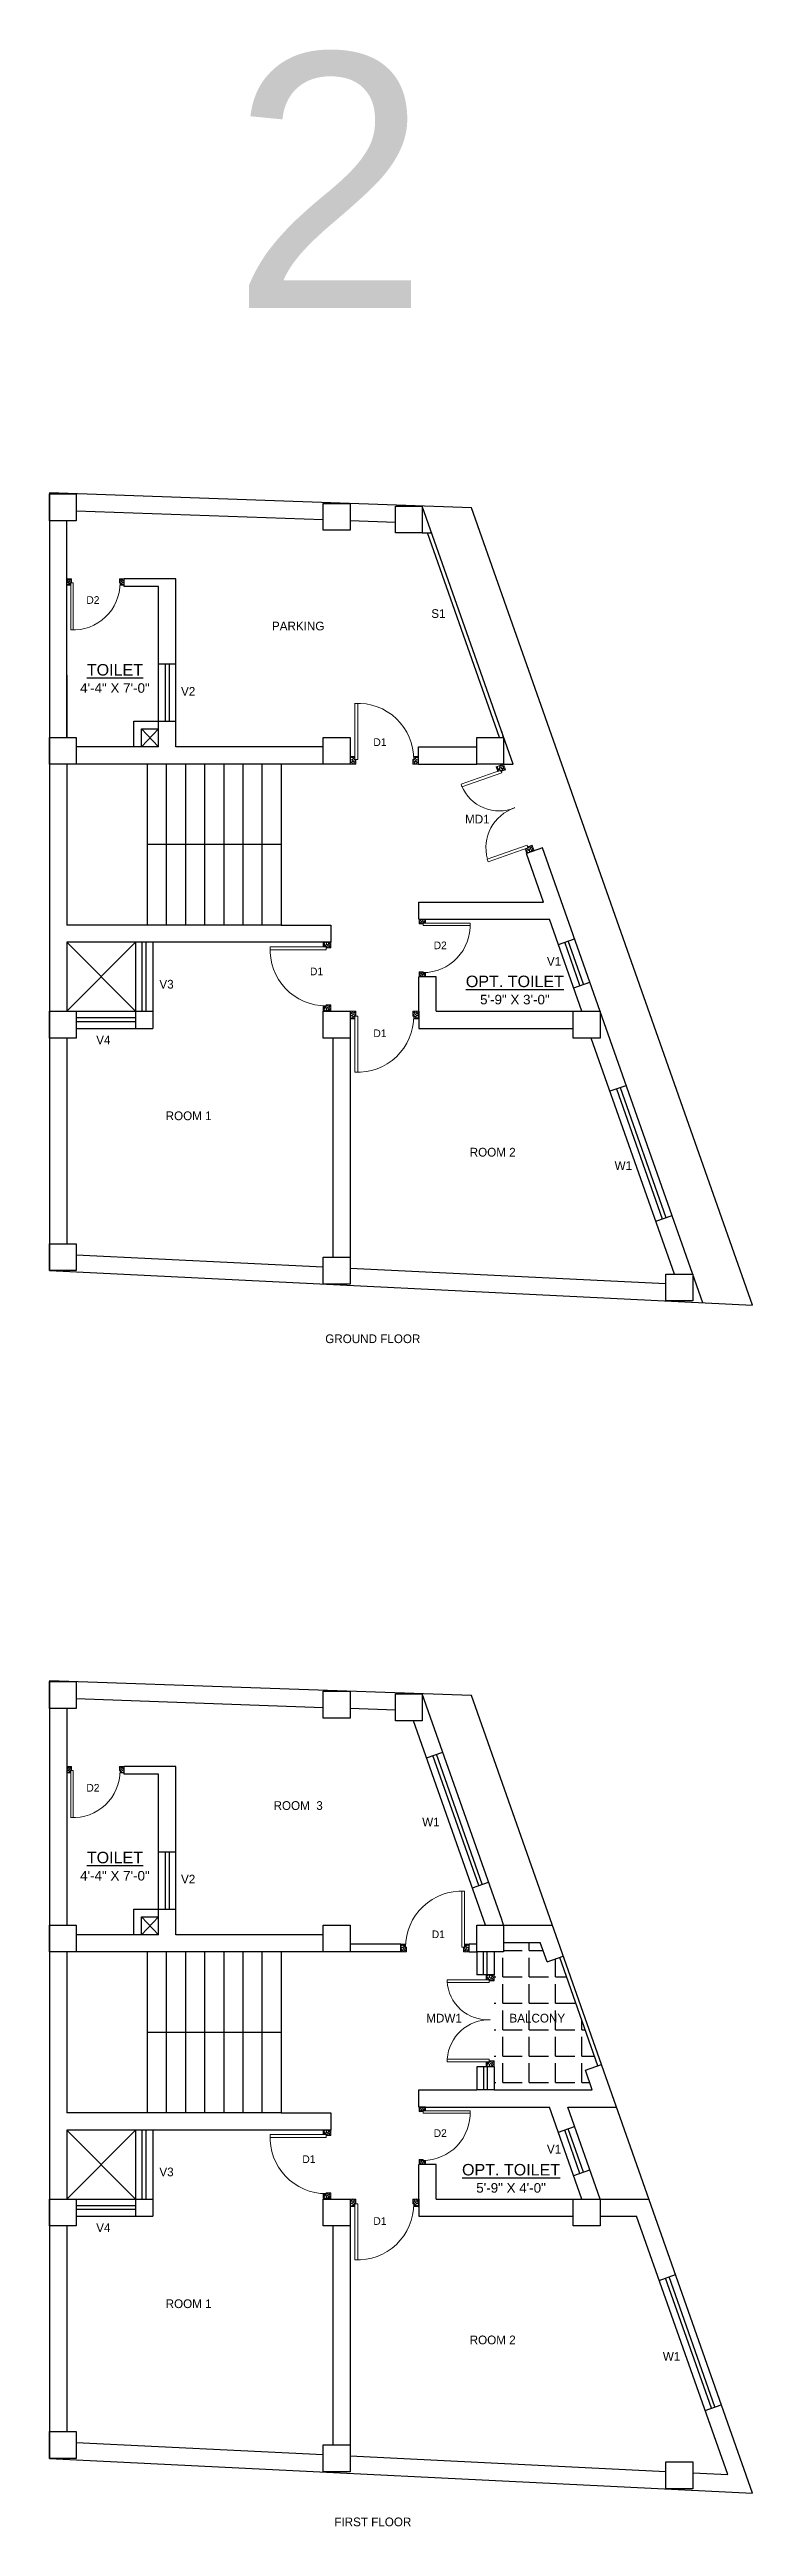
# Model space of a CAD drawing. Header units: inches. Extents: x -4105 to 11866, y -15821 to -3174.
# Drawn here: x 11492 to 11859, y -14174 to -12881 of the extents above; entities that cross this region are included whole.
import ezdxf

# ---------------------------------------------------------------- set-up
doc = ezdxf.new("R2010")
doc.units = ezdxf.units.IN
doc.header["$LTSCALE"] = 0.5
doc.header["$MEASUREMENT"] = 0
for name, color, linetype, lineweight in [('door', 202, 'Continuous', 5), ('Ele', 7, 'Continuous', 30), ('ns_WALL', 21, 'Continuous', 40), ('Toilet', 7, 'Continuous', 25), ('wall', 20, 'Continuous', 40)]:
    doc.layers.add(name, color=color, linetype=linetype, lineweight=lineweight)
doc.styles.add('arial', font='arial.ttf')
doc.styles.get("Standard").update_dxf_attribs({"font": 'arial.ttf'})

msp = doc.modelspace()

# ---------------------------------------------------------------- texts
at = {"layer": 'Ele', "color": 0, "ltscale": 2, "style": 'arial'}
for s, insert, char_height, attachment_point in [('{\\fCentury Gothic|b0|i0|c0|p34;D2}', (11514.6, -13166.6), 4, 2), ('{\\fCentury Gothic|b0|i0|c0|p34; S1}', (11694.2, -13173.4), 4.55, 2), ('{\\fCentury Gothic|b0|i0|c0|p34;PARKING}', (11621.8, -13179.9), 4.55, 2), ('{\\fCentury Gothic|b0|i0|c0|p34; V2}', (11563.5, -13214), 4.55, 2), ('{\\fCentury Gothic|b0|i0|c0|p34;D1}', (11664.5, -13244.8), 4, 8), ('{\\fCentury Gothic|b0|i0|c0|p34;MD1}', (11715.4, -13280.7), 4.55, 2), ('{\\fCentury Gothic|b0|i0|c0|p34;D2}', (11696, -13350.9), 4, 8), ('{\\fCentury Gothic|b0|i0|c0|p34; V1}', (11754.6, -13355), 4.55, 2), ('{\\fCentury Gothic|b0|i0|c0|p34; V3}', (11552.2, -13366.9), 4.55, 2), ('{\\fCentury Gothic|b0|i0|c0|p34;D1}', (11631.4, -13360.5), 4, 2), ('{\\fCentury Gothic|b0|i0|c0|p34; V4}', (11519.2, -13396), 4.55, 2), ('{\\fCentury Gothic|b0|i0|c0|p34;D1}', (11664.5, -13392.8), 4, 2), ('{\\fCentury Gothic|b0|i0|c0|p34;ROOM 1}', (11564.6, -13435.6), 4.55, 2), ('{\\fCentury Gothic|b0|i0|c0|p34;ROOM 2}', (11723.4, -13454.6), 4.55, 2), ('{\\fCentury Gothic|b0|i0|c0|p34; W1}', (11790.8, -13461.6), 4.55, 2), ('{\\fCentury Gothic|b0|i0|c0|p34;GROUND FLOOR }', (11660.8, -13552), 4.55, 2), ('{\\fCentury Gothic|b0|i0|c0|p34;D2}', (11514.6, -13786.7), 4, 2), ('{\\fCentury Gothic|b0|i0|c0|p34;ROOM  3}', (11621.8, -13795.7), 4.55, 2), ('{\\fCentury Gothic|b0|i0|c0|p34; W1}', (11690.3, -13804.3), 4.55, 2), ('{\\fCentury Gothic|b0|i0|c0|p34; V2}', (11563.5, -13834.1), 4.55, 2), ('{\\fCentury Gothic|b0|i0|c0|p34;D1}', (11695, -13867.2), 4, 8), ('{\\fCentury Gothic|b0|i0|c0|p34;MDW1}', (11698, -13906.7), 4.55, 2), ('{\\fCentury Gothic|b0|i0|c0|p34;BALCONY}', (11746.7, -13906.7), 4.55, 2), ('{\\fCentury Gothic|b0|i0|c0|p34;D2}', (11696, -13971), 4, 8), ('{\\fCentury Gothic|b0|i0|c0|p34; V1}', (11754.6, -13975.1), 4.55, 2), ('{\\fCentury Gothic|b0|i0|c0|p34; V3}', (11552.2, -13987), 4.55, 2), ('{\\fCentury Gothic|b0|i0|c0|p34;D1}', (11627.4, -13980.6), 4, 2), ('{\\fCentury Gothic|b0|i0|c0|p34; V4}', (11519.2, -14016.1), 4.55, 2), ('{\\fCentury Gothic|b0|i0|c0|p34;D1}', (11664.5, -14012.9), 4, 2), ('{\\fCentury Gothic|b0|i0|c0|p34;ROOM 1}', (11564.6, -14055.8), 4.55, 2), ('{\\fCentury Gothic|b0|i0|c0|p34;ROOM 2}', (11723.4, -14074.7), 4.55, 2), ('{\\fCentury Gothic|b0|i0|c0|p34; W1}', (11816, -14083.3), 4.55, 2), ('{\\fCentury Gothic|b0|i0|c0|p34;FIRST FLOOR }', (11660.8, -14169.7), 4.55, 2)]:
    msp.add_mtext(s, dxfattribs=dict(at, insert=insert, char_height=char_height, attachment_point=attachment_point))
at = {"layer": 'Ele', "color": 0, "ltscale": 2, "char_height": 6}
for s, insert, attachment_point in [('{\\LTOILET\\fArial TUR|b0|i0|c162|p34;\\P\\fArial TUR|b0|i0|c0|p34;\\H0.8333x;\\l4\\fArial TUR|b0|i0|c162|p34;\'-4" X \\fArial TUR|b0|i0|c0|p34;7\\fArial TUR|b0|i0|c162|p34;\'-0"}', (11526.1, -13217.1), 8), ('{\\fArial TUR|b0|i0|c162|p34;\\LOPT. TOILET\\P\\fArial TUR|b0|i0|c0|p34;\\H0.8333x;\\l5\\fArial TUR|b0|i0|c162|p34;\'-\\fArial TUR|b0|i0|c0|p34;9\\fArial TUR|b0|i0|c162|p34;" X \\fArial TUR|b0|i0|c0|p34;3\\fArial TUR|b0|i0|c162|p34;\'-0"}', (11735, -13364.7), 2), ('{\\LTOILET\\fArial TUR|b0|i0|c162|p34;\\P\\fArial TUR|b0|i0|c0|p34;\\H0.8333x;\\l4\\fArial TUR|b0|i0|c162|p34;\'-4" X \\fArial TUR|b0|i0|c0|p34;7\\fArial TUR|b0|i0|c162|p34;\'-0"}', (11526.1, -13837.2), 8), ('{\\fArial TUR|b0|i0|c162|p34;\\LOPT. TOILET\\P\\fArial TUR|b0|i0|c0|p34;\\H0.8333x;\\l5\\fArial TUR|b0|i0|c162|p34;\'-\\fArial TUR|b0|i0|c0|p34;9\\fArial TUR|b0|i0|c162|p34;" X \\fArial TUR|b0|i0|c0|p34;4\\fArial TUR|b0|i0|c162|p34;\'-0"}', (11733, -13985.1), 2)]:
    msp.add_mtext(s, dxfattribs=dict(at, insert=insert, attachment_point=attachment_point))
at = {"layer": 'ns_WALL', "insert": (11586.8, -12883.2), "char_height": 133, "attachment_point": 1}
msp.add_mtext_dynamic_manual_height_columns('2', width=960.88, gutter_width=13.3, heights=[133.6], dxfattribs=at)

# ---------------------------------------------------------------- blocks, each defined once
blk = doc.blocks.new('A$C27B36B59')
at = {"layer": 'door'}
for p, q in [((0, 4), (0, 0)), ((2.5, 4), (0, 4)), ((0, 0), (3, 0)), ((2.5, 2.5), (2.5, 4)), ((3, 2.5), (2.5, 2.5)), ((3, 0), (3, 2.5))]:
    blk.add_line(p, q, dxfattribs=at)
for centre, radius, start, end in [((-1.4, -0.5), 4.75, 22.1411, 72.838), ((1.3, 2.1), 1.64, 45.138, 144.8948), ((2.2, 0.3), 2.49, 83.3149, 152.658), ((0.1, 0.4), 2.05, 349.4875, 93.6805), ((2, -0.5), 2.01, 58.7447, 166.495), ((-0.1, 0.3), 1.13, 343.542, 86.947), ((2.1, -0.4), 1.17, 38.2816, 160.1519)]:
    blk.add_arc(centre, radius, start, end, dxfattribs=at)
blk = doc.blocks.new('D2')
at = {"layer": 'door'}
for p, q in [((74474, 24047.6), (74474, 24018.1)), ((74474, 24047.6), (74475.5, 24047.6)), ((74475.5, 24047.6), (74475.5, 24018.1))]:
    blk.add_line(p, q, dxfattribs=at)
blk.add_arc((74474, 24047.6), 29.5, 180, 272.9146, dxfattribs=at)
at = {"layer": 'door', "xscale": -1, "rotation": 180}
blk.add_blockref('A$C27B36B59', (74442, 24050.1), dxfattribs=at)
at = {"layer": 'door', "rotation": 180}
blk.add_blockref('A$C27B36B59', (74478, 24050.1), dxfattribs=at)

# ---------------------------------------------------------------- hatches: boundary and pattern name
at = {"layer": 'Toilet'}
h = msp.add_hatch(dxfattribs=at)
h.set_pattern_fill('ANGLE', color=256, scale=50)
h.set_pattern_definition([(0, (0, 0), (0, 13.75), [10, -3.75]), (90, (0, 0), (-13.75, 8e-16), [10, -3.75])])
h.paths.add_polyline_path([(11758.4, -13877.3), (11751.8, -13879.6), (11748.2, -13869.4), (11729.1, -13869.4), (11729.1, -13874.4), (11724.1, -13874.4), (11724.1, -13886.4), (11724.1, -13934.4), (11724.1, -13946.4), (11775.4, -13946.4), (11771.8, -13936.2), (11778.4, -13933.8)])
h.paths.add_polyline_path([(11730.2, -13913.9), (11762.8, -13913.9), (11762.8, -13904.1), (11730.2, -13904.1)], flags=24)

# ---------------------------------------------------------------- linework, layer by layer
at = {"layer": 'door', "ltscale": 0.5}
for p, q in [((11727.6, -13257.5), (11706.9, -13264.8)), ((11707.3, -13266.2), (11706.9, -13264.8)), ((11728.1, -13258.9), (11707.3, -13266.2)), ((11725.3, -13255.6), (11726.1, -13257.9)), ((11727.6, -13257.5), (11728.1, -13258.9)), ((11727.8, -13258), (11730.2, -13257.2)), ((11741.4, -13296.6), (11720.6, -13303.9)), ((11720.6, -13303.9), (11721.1, -13305.3)), ((11741.8, -13298), (11721.1, -13305.3)), ((11741.2, -13300.9), (11740.4, -13298.6)), ((11741.8, -13298), (11741.4, -13296.6)), ((11741.8, -13297.4), (11744.1, -13296.6)), ((11745.1, -13299.5), (11744.1, -13296.6)), ((11720, -13886.4), (11720, -13888.8)), ((11721.6, -13888.9), (11699.6, -13888.9)), ((11699.6, -13890.4), (11699.6, -13888.9)), ((11721.6, -13890.4), (11699.6, -13890.4)), ((11721.6, -13888.9), (11721.6, -13890.4)), ((11721.7, -13889.4), (11724.1, -13889.4)), ((11699.6, -13930.4), (11699.6, -13931.8)), ((11721.6, -13930.4), (11699.6, -13930.4)), ((11721.6, -13931.8), (11699.6, -13931.8)), ((11720, -13934.4), (11720, -13931.9)), ((11721.6, -13931.8), (11721.6, -13930.4)), ((11721.7, -13931.3), (11724.1, -13931.3)), ((11724.1, -13934.4), (11724.1, -13931.3))]:
    msp.add_line(p, q, dxfattribs=at)
for centre, radius, start, end in [((11726.7, -13257.6), 21.1, 202.3148, 293.1551), ((11742, -13298), 22.1, 108.3541, 195.4336), ((11720.7, -13888.7), 21.1, 182.8998, 273.7401), ((11721.7, -13931.9), 22.1, 88.9391, 176.0186)]:
    msp.add_arc(centre, radius, start, end, dxfattribs=at)
at = {"layer": 'Toilet'}
for p, q in [((11712.4, -13120.5), (11491.9, -13112.7)), ((11491.9, -13112.7), (11491.9, -13518.7)), ((11634.9, -13126.7), (11505.9, -13122.2)), ((11691, -13132), (11686.6, -13119.6)), ((11859.1, -13536.8), (11712.4, -13120.5)), ((11500.9, -13240.3), (11500.9, -13127.2)), ((11672.6, -13128.1), (11648.9, -13127.2)), ((11686.6, -13133.6), (11691.5, -13133.6)), ((11727, -13240.3), (11689.4, -13133.6)), ((11734.1, -13254.3), (11691, -13132)), ((11557.9, -13157.5), (11530.9, -13157.5)), ((11530.9, -13161.5), (11530.9, -13157.5)), ((11548.9, -13161.5), (11530.9, -13161.5)), ((11548.9, -13245.3), (11548.9, -13161.5)), ((11557.9, -13245.3), (11557.9, -13157.5)), ((11548.9, -13201.9), (11557.9, -13201.9)), ((11552.4, -13201.9), (11552.4, -13231.9)), ((11554.4, -13201.9), (11554.4, -13231.9)), ((11500.9, -13207.8), (11500.9, -13240.3)), ((11535.9, -13245.3), (11535.9, -13231.9)), ((11535.9, -13231.9), (11548.9, -13231.9)), ((11539.9, -13245.3), (11539.9, -13235.9)), ((11539.9, -13235.9), (11548.9, -13235.9)), ((11539.9, -13235.9), (11548.9, -13245.3)), ((11539.9, -13245.3), (11548.9, -13235.9)), ((11548.9, -13231.9), (11557.9, -13231.9)), ((11729.1, -13240.3), (11728.1, -13237.3)), ((11500.9, -13254.3), (11500.9, -13338.3)), ((11634.9, -13254.3), (11500.9, -13254.3)), ((11548.9, -13245.3), (11505.9, -13245.3)), ((11542.9, -13254.3), (11542.9, -13296.3)), ((11552.9, -13254.3), (11552.9, -13296.3)), ((11634.9, -13245.3), (11557.9, -13245.3)), ((11562.9, -13254.3), (11562.9, -13296.3)), ((11572.9, -13254.3), (11572.9, -13296.3)), ((11582.9, -13254.3), (11582.9, -13296.3)), ((11592.9, -13254.3), (11592.9, -13296.3)), ((11602.9, -13254.3), (11602.9, -13296.3)), ((11612.9, -13254.3), (11612.9, -13296.3)), ((11684.7, -13245.3), (11715.1, -13245.3)), ((11684.7, -13254.3), (11684.7, -13245.3)), ((11684.7, -13254.3), (11715.1, -13254.3)), ((11729.1, -13254.3), (11734.1, -13254.3)), ((11612.9, -13296.3), (11542.9, -13296.3)), ((11542.9, -13296.3), (11542.9, -13338.3)), ((11552.9, -13296.3), (11552.9, -13338.3)), ((11562.9, -13296.3), (11562.9, -13338.3)), ((11572.9, -13296.3), (11572.9, -13338.3)), ((11582.9, -13296.3), (11582.9, -13338.3)), ((11592.9, -13296.3), (11592.9, -13338.3)), ((11602.9, -13296.3), (11602.9, -13338.3)), ((11612.9, -13296.3), (11612.9, -13338.3)), ((11749.5, -13298), (11741, -13301)), ((11749.9, -13326.3), (11741, -13301)), ((11833.2, -13535.5), (11749.5, -13298)), ((11684.9, -13335.3), (11684.9, -13326.3)), ((11684.9, -13326.3), (11749.9, -13326.3)), ((11612.9, -13338.3), (11500.9, -13338.3)), ((11612.9, -13338.3), (11638.9, -13338.3)), ((11638.9, -13338.3), (11638.9, -13347.3)), ((11684.9, -13335.3), (11753.1, -13335.3)), ((11770, -13383.3), (11753.1, -13335.3)), ((11500.9, -13347.3), (11500.9, -13383.3)), ((11638.9, -13347.3), (11500.9, -13347.3)), ((11500.9, -13383.3), (11536.9, -13347.3)), ((11536.9, -13383.3), (11500.9, -13347.3)), ((11536.9, -13347.3), (11536.9, -13392.3)), ((11540.4, -13383.3), (11540.4, -13347.3)), ((11542.4, -13383.3), (11542.4, -13347.3)), ((11545.9, -13347.3), (11545.9, -13392.3)), ((11757.7, -13348.4), (11766.2, -13345.4)), ((11769, -13369.9), (11761, -13347.3)), ((11770.9, -13369.2), (11762.9, -13346.6)), ((11684.9, -13383.3), (11684.9, -13365.3)), ((11693.9, -13365.3), (11684.9, -13365.3)), ((11693.9, -13383.3), (11693.9, -13365.3)), ((11765.7, -13371.1), (11774.2, -13368.1)), ((11505.9, -13383.3), (11545.9, -13383.3)), ((11684.9, -13383.3), (11684.9, -13392.3)), ((11693.9, -13383.3), (11770, -13383.3)), ((11536.9, -13386.8), (11505.9, -13386.8)), ((11536.9, -13388.8), (11505.9, -13388.8)), ((11505.9, -13392.3), (11545.9, -13392.3)), ((11684.9, -13392.3), (11765.5, -13392.3)), ((11500.9, -13397.3), (11500.9, -13504.7)), ((11639.9, -13397.3), (11639.9, -13511.7)), ((11648.9, -13397.3), (11648.9, -13517.6)), ((11818.4, -13520.5), (11774.9, -13397.3)), ((11784.7, -13424.9), (11793.2, -13422)), ((11788, -13423.8), (11811.9, -13491.7)), ((11789.9, -13423.1), (11813.8, -13491)), ((11808.6, -13492.9), (11817.1, -13489.9)), ((11505.9, -13510.4), (11634.9, -13516.7)), ((11491.9, -13518.7), (11859.1, -13536.8)), ((11648.9, -13517.4), (11813.9, -13525.5)), ((11712.4, -13740.6), (11491.9, -13732.8)), ((11491.9, -13732.8), (11491.9, -14138.8)), ((11634.9, -13746.9), (11505.9, -13742.3)), ((11691, -13752.1), (11686.6, -13739.7)), ((11859.1, -14156.9), (11712.4, -13740.6)), ((11500.9, -13747.3), (11500.9, -13827.9)), ((11672.6, -13748.2), (11648.9, -13747.3)), ((11719.6, -13860.4), (11682, -13753.7)), ((11728.1, -13857.4), (11691, -13752.1)), ((11688.8, -13773.1), (11697.3, -13770.1)), ((11716.1, -13839.8), (11692.1, -13771.9)), ((11717.9, -13839.1), (11694, -13771.2)), ((11557.9, -13777.6), (11530.9, -13777.6)), ((11530.9, -13781.6), (11530.9, -13777.6)), ((11548.9, -13781.6), (11530.9, -13781.6)), ((11548.9, -13856.1), (11548.9, -13781.6)), ((11557.9, -13865.4), (11557.9, -13777.6)), ((11548.9, -13822.1), (11557.9, -13822.1)), ((11552.4, -13822.1), (11552.4, -13852.1)), ((11554.4, -13822.1), (11554.4, -13852.1)), ((11500.9, -13827.9), (11500.9, -13860.4)), ((11712.8, -13841), (11721.2, -13838)), ((11535.9, -13865.4), (11535.9, -13852.1)), ((11535.9, -13852.1), (11548.9, -13852.1)), ((11539.9, -13865.4), (11539.9, -13856.1)), ((11539.9, -13856.1), (11548.9, -13856.1)), ((11539.9, -13856.1), (11548.9, -13865.4)), ((11539.9, -13865.4), (11548.9, -13856.1)), ((11548.9, -13852.1), (11557.9, -13852.1)), ((11548.9, -13865.4), (11548.9, -13856.1)), ((11719.6, -13860.4), (11754.6, -13860.4)), ((11729.1, -13860.4), (11728.1, -13857.4)), ((11500.9, -13874.4), (11500.9, -13958.4)), ((11634.9, -13874.4), (11500.9, -13874.4)), ((11539.9, -13865.4), (11505.9, -13865.4)), ((11548.9, -13865.4), (11539.9, -13865.4)), ((11542.9, -13874.4), (11542.9, -13916.4)), ((11552.9, -13874.4), (11552.9, -13916.4)), ((11634.9, -13865.4), (11557.9, -13865.4)), ((11562.9, -13874.4), (11562.9, -13916.4)), ((11572.9, -13874.4), (11572.9, -13916.4)), ((11582.9, -13874.4), (11582.9, -13916.4)), ((11592.9, -13874.4), (11592.9, -13916.4)), ((11602.9, -13874.4), (11602.9, -13916.4)), ((11612.9, -13874.4), (11612.9, -13916.4)), ((11675.4, -13870.4), (11648.9, -13870.4)), ((11675.4, -13874.4), (11648.9, -13874.4)), ((11675.4, -13874.4), (11675.4, -13870.4)), ((11715.1, -13870.4), (11711.1, -13870.4)), ((11711.1, -13874.4), (11711.1, -13870.4)), ((11711.1, -13874.4), (11715.1, -13874.4)), ((11715.1, -13874.4), (11715.1, -13886.4)), ((11718.6, -13886.4), (11718.6, -13874.4)), ((11720.6, -13886.4), (11720.6, -13874.4)), ((11724.1, -13874.4), (11724.1, -13886.4)), ((11729.1, -13869.4), (11748.2, -13869.4)), ((11751.8, -13879.6), (11748.2, -13869.4)), ((11724.1, -13886.4), (11715.1, -13886.4)), ((11751.8, -13879.6), (11760.3, -13876.6)), ((11778.4, -13933.8), (11758.4, -13877.3)), ((11612.9, -13916.4), (11542.9, -13916.4)), ((11542.9, -13916.4), (11542.9, -13958.4)), ((11552.9, -13916.4), (11552.9, -13958.4)), ((11562.9, -13916.4), (11562.9, -13958.4)), ((11572.9, -13916.4), (11572.9, -13958.4)), ((11582.9, -13916.4), (11582.9, -13958.4)), ((11592.9, -13916.4), (11592.9, -13958.4)), ((11602.9, -13916.4), (11602.9, -13958.4)), ((11612.9, -13916.4), (11612.9, -13958.4)), ((11715.1, -13934.4), (11715.1, -13946.4)), ((11724.1, -13934.4), (11715.1, -13934.4)), ((11718.6, -13934.4), (11718.6, -13946.4)), ((11720.6, -13934.4), (11720.6, -13946.4)), ((11724.1, -13934.4), (11724.1, -13946.4)), ((11771.8, -13936.2), (11780.2, -13933.2)), ((11775.4, -13946.4), (11771.8, -13936.2)), ((11684.9, -13955.4), (11684.9, -13946.4)), ((11684.9, -13946.4), (11715.1, -13946.4)), ((11724.1, -13946.4), (11715.1, -13946.4)), ((11724.1, -13946.4), (11775.4, -13946.4)), ((11612.9, -13958.4), (11500.9, -13958.4)), ((11612.9, -13958.4), (11638.9, -13958.4)), ((11638.9, -13958.4), (11638.9, -13967.4)), ((11684.9, -13955.4), (11753.1, -13955.4)), ((11770, -14003.4), (11753.1, -13955.4)), ((11757.7, -13968.5), (11766.2, -13965.5)), ((11779.5, -14003.4), (11762.6, -13955.4)), ((11762.6, -13955.4), (11788.1, -13955.4)), ((11500.9, -13967.4), (11500.9, -14003.4)), ((11638.9, -13967.4), (11500.9, -13967.4)), ((11500.9, -14003.4), (11536.9, -13967.4)), ((11536.9, -14003.4), (11500.9, -13967.4)), ((11536.9, -13967.4), (11536.9, -14003.4)), ((11540.4, -14003.4), (11540.4, -13967.4)), ((11542.4, -14003.4), (11542.4, -13967.4)), ((11545.9, -13967.4), (11545.9, -14012.4)), ((11769, -13990), (11761, -13967.4)), ((11770.9, -13989.3), (11762.9, -13966.7)), ((11684.9, -14003.4), (11684.9, -13985.4)), ((11693.9, -13985.4), (11684.9, -13985.4)), ((11693.9, -14003.4), (11693.9, -13985.4)), ((11765.7, -13991.2), (11774.2, -13988.2)), ((11505.9, -14003.4), (11536.9, -14003.4)), ((11536.9, -14003.4), (11536.9, -14012.4)), ((11536.9, -14003.4), (11545.9, -14003.4)), ((11684.9, -14003.4), (11684.9, -14012.4)), ((11693.9, -14003.4), (11770, -14003.4)), ((11779.5, -14003.4), (11805, -14003.4)), ((11500.9, -14017.4), (11500.9, -14124.8)), ((11536.9, -14006.9), (11505.9, -14006.9)), ((11536.9, -14008.9), (11505.9, -14008.9)), ((11505.9, -14012.4), (11545.9, -14012.4)), ((11639.9, -14017.4), (11639.9, -14131.8)), ((11648.9, -14017.4), (11648.9, -14137.7)), ((11684.9, -14012.4), (11765.5, -14012.4)), ((11779.5, -14012.4), (11798.6, -14012.4)), ((11846.2, -14147.2), (11798.6, -14012.4)), ((11810.4, -14045.9), (11818.9, -14042.9)), ((11837.7, -14112.6), (11813.7, -14044.7)), ((11839.5, -14111.9), (11815.6, -14044)), ((11834.4, -14113.8), (11842.8, -14110.8)), ((11505.9, -14130.5), (11634.9, -14136.8)), ((11491.9, -14138.8), (11859.1, -14156.9)), ((11648.9, -14137.5), (11813.9, -14145.6)), ((11827.9, -14146.3), (11846.2, -14147.2))]:
    msp.add_line(p, q, dxfattribs=at)
for points in [[(11491.9, -13113.2), (11505.9, -13113.2), (11505.9, -13127.2), (11491.9, -13127.2)], [(11634.9, -13118.2), (11648.9, -13118.2), (11648.9, -13132.2), (11634.9, -13132.2)], [(11672.6, -13119.6), (11686.6, -13119.6), (11686.6, -13133.6), (11672.6, -13133.6)], [(11491.9, -13240.3), (11505.9, -13240.3), (11505.9, -13254.3), (11491.9, -13254.3)], [(11634.9, -13240.3), (11648.9, -13240.3), (11648.9, -13254.3), (11634.9, -13254.3)], [(11715.1, -13240.3), (11729.1, -13240.3), (11729.1, -13254.3), (11715.1, -13254.3)], [(11491.9, -13383.3), (11505.9, -13383.3), (11505.9, -13397.3), (11491.9, -13397.3)], [(11634.9, -13383.3), (11648.9, -13383.3), (11648.9, -13397.3), (11634.9, -13397.3)], [(11765.5, -13383.3), (11779.5, -13383.3), (11779.5, -13397.3), (11765.5, -13397.3)], [(11491.9, -13504.7), (11505.9, -13504.7), (11505.9, -13518.7), (11491.9, -13518.7)], [(11634.9, -13511.7), (11648.9, -13511.7), (11648.9, -13525.7), (11634.9, -13525.7)], [(11813.9, -13520.5), (11827.9, -13520.5), (11827.9, -13534.5), (11813.9, -13534.5)], [(11491.9, -13733.3), (11505.9, -13733.3), (11505.9, -13747.3), (11491.9, -13747.3)], [(11634.9, -13738.3), (11648.9, -13738.3), (11648.9, -13752.3), (11634.9, -13752.3)], [(11672.6, -13739.7), (11686.6, -13739.7), (11686.6, -13753.7), (11672.6, -13753.7)], [(11491.9, -13860.4), (11505.9, -13860.4), (11505.9, -13874.4), (11491.9, -13874.4)], [(11634.9, -13860.4), (11648.9, -13860.4), (11648.9, -13874.4), (11634.9, -13874.4)], [(11715.1, -13860.4), (11729.1, -13860.4), (11729.1, -13874.4), (11715.1, -13874.4)], [(11491.9, -14003.4), (11505.9, -14003.4), (11505.9, -14017.4), (11491.9, -14017.4)], [(11634.9, -14003.4), (11648.9, -14003.4), (11648.9, -14017.4), (11634.9, -14017.4)], [(11765.5, -14003.4), (11779.5, -14003.4), (11779.5, -14017.4), (11765.5, -14017.4)], [(11491.9, -14124.8), (11505.9, -14124.8), (11505.9, -14138.8), (11491.9, -14138.8)], [(11634.9, -14131.8), (11648.9, -14131.8), (11648.9, -14145.8), (11634.9, -14145.8)], [(11813.9, -14140.7), (11827.9, -14140.7), (11827.9, -14154.7), (11813.9, -14154.7)]]:
    msp.add_lwpolyline(points, close=True, dxfattribs=at)

# ---------------------------------------------------------------- block references
at = {"layer": 'door', "yscale": 1.023696682466134, "zscale": 1.023696682464479}
for p, xscale, rotation in [((11729.1, -13254.3), -1.023696682466134, 109.4150373032658), ((11745.1, -13299.5), 1.023696682466134, 109.4150373032659), ((11724.1, -13886.4), -1.023696682466134, 90.00000000006979), ((11724.1, -13934.4), 1.023696682466134, 90.00000000006983)]:
    msp.add_blockref('A$C27B36B59', p, dxfattribs=dict(at, xscale=xscale, rotation=rotation))
at = {"layer": 'wall', "color": 2, "linetype": 'ByBlock'}
for p, xscale, yscale, zscale in [((73565.9, -33199.3), -0.8333333333285103, 0.8333333333285103, 0.8333333333267571), ((85662.1, -37283.3), -0.993758995122728, 0.993758995122728, 0.993758995122728), ((73565.9, -33819.4), -0.8333333333285103, 0.8333333333285103, 0.8333333333267571), ((85662.1, -37903.4), -0.993758995122728, 0.993758995122728, 0.993758995122728)]:
    msp.add_blockref('D2', p, dxfattribs=dict(at, xscale=xscale, yscale=yscale, zscale=zscale))
for p, xscale, yscale, zscale, rotation in [((85662.1, 10645.7), 0.993758995122728, 0.993758995122728, 0.993758995122728, 180), ((31726.7, -75400.2), 0.8333333333285103, 0.8333333333285103, 0.8333333333267571, 90.00000000000001), ((-12261.1, -87360.4), -0.993758995122728, 0.993758995122728, 0.993758995122728, 270), ((-62302, 10025.6), -0.993758995122728, 0.993758995122728, 0.993758995122728, 180), ((31726.7, -76020.3), 0.8333333333285103, 0.8333333333285103, 0.8333333333267571, 90.00000000000001), ((-12261.1, -87980.5), -0.993758995122728, 0.993758995122728, 0.993758995122728, 270)]:
    msp.add_blockref('D2', p, dxfattribs=dict(at, xscale=xscale, yscale=yscale, zscale=zscale, rotation=rotation))

msp.set_redraw_order([(e.dxf.handle, doc.entitydb.next_handle()) for e in msp.query("TEXT MTEXT ATTDEF DIMENSION ARC_DIMENSION")])  # texts and dimensions are drawn at this point

doc.saveas('drawing.dxf')
